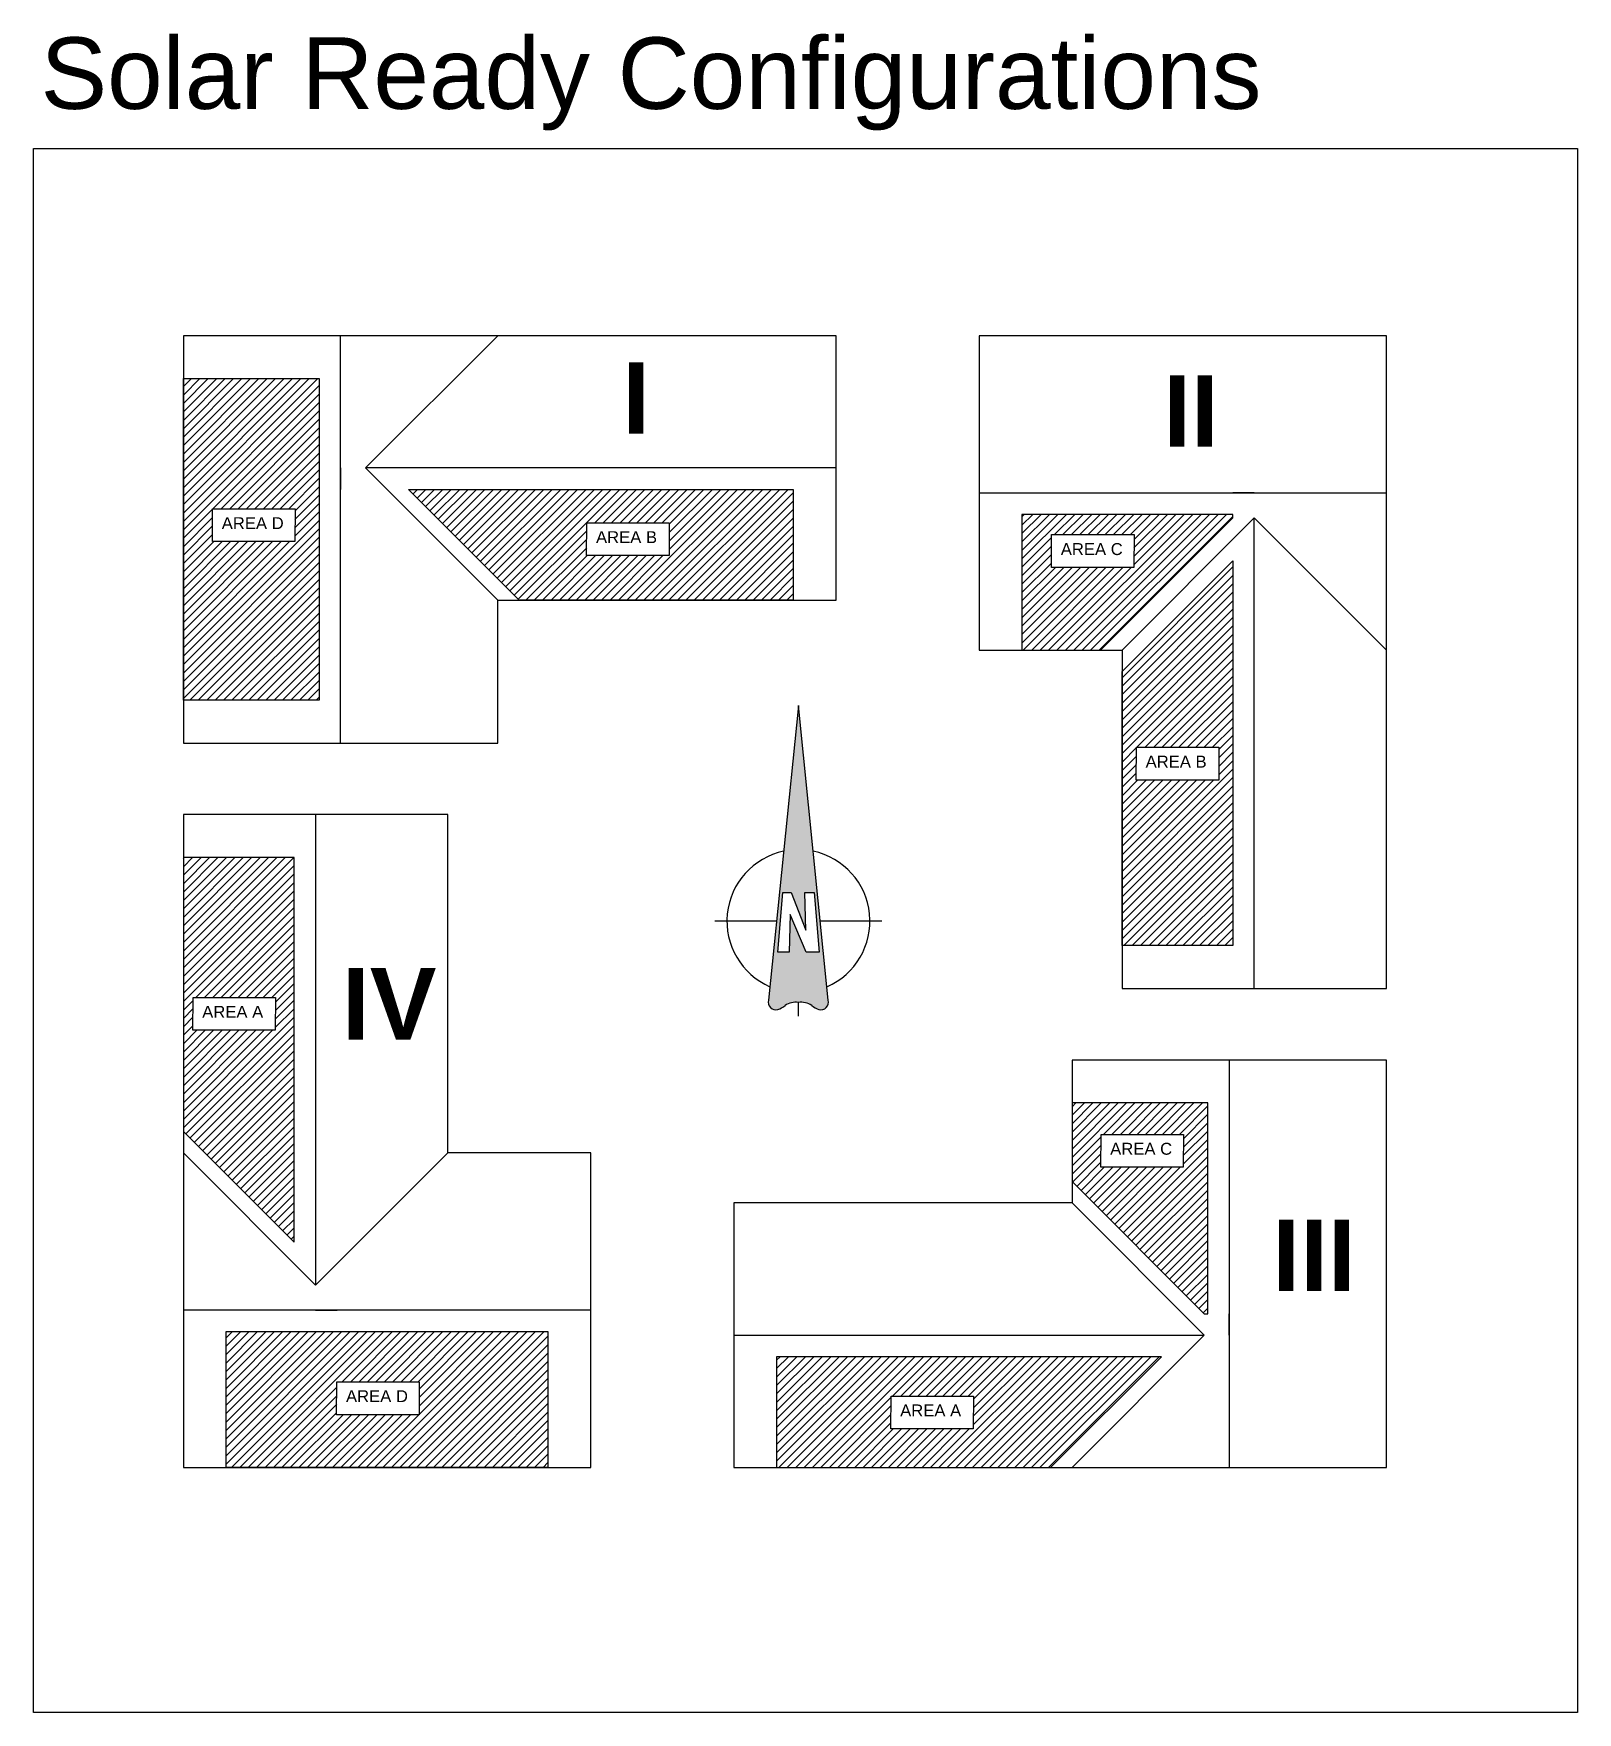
# Model space of a CAD drawing. Header units: inches. Extents: x -3572 to 2430, y -4559 to 3072.
# Drawn here: x -3572 to -2276, y -3025 to -1616 of the extents above; entities that cross this region are included whole.
import ezdxf

# ---------------------------------------------------------------- set-up
doc = ezdxf.new("R2010")
doc.units = ezdxf.units.IN
doc.header["$MEASUREMENT"] = 0
doc.layers.add('Roof Framing - Details', color=7, linetype='Continuous')
doc.layers.add('Roof Plan', color=7, linetype='Continuous')
doc.styles.get("Standard").update_dxf_attribs({"font": 'arial.ttf'})

msp = doc.modelspace()

# ---------------------------------------------------------------- texts
at = {"color": 3, "insert": (-3566.29042, -1618.80758), "char_height": 60, "attachment_point": 1}
msp.add_mtext_dynamic_manual_height_columns('Solar Ready Configurations', width=2572.0309593, gutter_width=1, heights=[0], dxfattribs=at)
at = {"layer": 'Roof Framing - Details', "char_height": 10, "attachment_point": 1}
for s, insert in [('AREA D', (-3414.17562, -2021.56678)), ('AREA B', (-3099.98453, -2033.30161)), ('AREA C', (-2709.81698, -2043.32467)), ('AREA B', (-2638.60389, -2221.7351)), ('AREA A', (-3430.58324, -2431.76508)), ('AREA C', (-2668.35785, -2546.6956)), ('AREA D', (-3309.86047, -2754.38194)), ('AREA A', (-2844.67539, -2766.33737))]:
    msp.add_mtext_dynamic_manual_height_columns(s, width=80.0488832, gutter_width=1, heights=[0], dxfattribs=dict(at, insert=insert))
at = {"layer": 'Roof Plan', "char_height": 60, "attachment_point": 1}
for s, insert in [('{\\fArial|b1|i0|c0|p34;I}', (-3077.93874, -1891.57938)), ('{\\fArial|b1|i0|c0|p34;II}', (-2623.88618, -1902.482)), ('{\\fArial|b1|i0|c0|p34;IV}', (-3313.16356, -2399.987)), ('{\\fArial|b1|i0|c0|p34;III}', (-2532.16149, -2611.22617))]:
    msp.add_mtext_dynamic_manual_height_columns(s, width=164.1781377, gutter_width=1, heights=[0], dxfattribs=dict(at, insert=insert))

# ---------------------------------------------------------------- hatches: boundary and pattern name
at = {"layer": 'Roof Plan', "transparency": 33554508}
h = msp.add_hatch(dxfattribs=at)
h.set_pattern_fill('ANSI31', color=256, scale=40)
h.paths.add_polyline_path([(-3332.40601, -1905.21424), (-3446.40601, -1905.21424), (-3446.40601, -2175.21424), (-3332.40601, -2175.21424)])
h.paths.add_polyline_path([(-3352.65955, -2014.46455), (-3352.84431, -2042.08283), (-3422.03735, -2042.08283), (-3421.85259, -2014.46455)], flags=16)
h.paths.add_polyline_path([(-3257.40601, -1998.21424), (-3164.40601, -2091.21424), (-2934.40601, -2091.21424), (-2934.40601, -1998.21424)])
h.paths.add_polyline_path([(-3038.46846, -2026.19937), (-3038.65322, -2053.81765), (-3107.84627, -2053.81765), (-3107.6615, -2026.19937)], flags=16)
h.paths.add_polyline_path([(-2565.40601, -2022.21424), (-2565.40601, -2019.21424), (-2742.40601, -2019.21424), (-2742.40601, -2133.21424), (-2676.40601, -2133.21424)])
h.paths.add_polyline_path([(-2717.67871, -2063.84071), (-2717.49395, -2036.22244), (-2648.30091, -2036.22244), (-2648.48567, -2063.84071)], flags=16)
h.paths.add_polyline_path([(-2565.40601, -2058.21424), (-2658.40601, -2151.21424), (-2658.40601, -2381.21424), (-2565.40601, -2381.21424)])
h.paths.add_polyline_path([(-2577.08782, -2214.63287), (-2577.27258, -2242.25114), (-2646.46562, -2242.25114), (-2646.28086, -2214.63287)], flags=16)
h.paths.add_polyline_path([(-2589.40601, -2690.21424), (-2586.40601, -2690.21424), (-2586.40601, -2513.21424), (-2700.40601, -2513.21424), (-2700.40601, -2579.21424)])
h.paths.add_polyline_path([(-2676.21958, -2567.21164), (-2676.03482, -2539.59336), (-2606.84178, -2539.59336), (-2607.02654, -2567.21164)], flags=16)
h.paths.add_polyline_path([(-2948.40601, -2726.21424), (-2948.40601, -2819.21424), (-2718.40601, -2819.21424), (-2625.40601, -2726.21424)])
h.paths.add_polyline_path([(-2783.15931, -2759.23513), (-2783.34408, -2786.85341), (-2852.53712, -2786.85341), (-2852.35235, -2759.23513)], flags=16)
h.paths.add_polyline_path([(-3140.40601, -2705.21424), (-3410.40601, -2705.21424), (-3410.40601, -2819.21424), (-3140.40601, -2819.21424)])
h.paths.add_polyline_path([(-3248.52916, -2774.89799), (-3317.7222, -2774.89799), (-3317.53744, -2747.27971), (-3248.3444, -2747.27971)], flags=16)
h.paths.add_polyline_path([(-3353.40601, -2307.21424), (-3446.40601, -2307.21424), (-3446.40601, -2537.21424), (-3353.40601, -2630.21424)])
h.paths.add_polyline_path([(-3438.44497, -2452.28113), (-3438.26021, -2424.66285), (-3369.06717, -2424.66285), (-3369.25193, -2452.28113)], flags=16)
h.paths.add_polyline_path([(-3416.69608, -2037.02722), (-3359.66334, -2037.02722), (-3359.66334, -2016.42013), (-3416.69608, -2016.42013)], flags=8)
h.paths.add_polyline_path([(-3102.505, -2048.76205), (-3046.24306, -2048.76205), (-3046.24306, -2028.15495), (-3102.505, -2028.15495)], flags=8)
h.paths.add_polyline_path([(-2712.33744, -2058.95564), (-2655.3047, -2058.95564), (-2655.3047, -2038.34855), (-2712.33744, -2038.34855)], flags=8)
h.paths.add_polyline_path([(-2641.12436, -2237.19554), (-2584.86242, -2237.19554), (-2584.86242, -2216.58844), (-2641.12436, -2216.58844)], flags=8)
h.paths.add_polyline_path([(-2670.87831, -2562.32657), (-2613.84557, -2562.32657), (-2613.84557, -2541.71947), (-2670.87831, -2541.71947)], flags=8)
h.paths.add_polyline_path([(-2847.19585, -2781.7978), (-2790.91345, -2781.7978), (-2790.91345, -2761.19071), (-2847.19585, -2761.19071)], flags=8)
h.paths.add_polyline_path([(-3312.38094, -2769.84238), (-3255.34819, -2769.84238), (-3255.34819, -2749.23529), (-3312.38094, -2749.23529)], flags=8)
h.paths.add_polyline_path([(-3433.10371, -2447.22552), (-3376.82131, -2447.22552), (-3376.82131, -2426.61843), (-3433.10371, -2426.61843)], flags=8)
at = {"layer": 'Roof Plan'}
h = msp.add_hatch(color=256, dxfattribs=at)
h.paths.add_polyline_path([(-2930.07996, -2179.72843), (-2955.14147, -2426.8908, 0.5567237244), (-2947.35348, -2434.92131, 0.109587606), (-2941.3225, -2431.41445, -0.1763990307), (-2930.07996, -2428.82731, -0.1763990307), (-2918.83741, -2431.41445, 0.109587606), (-2912.80644, -2434.92131, 0.5567237244), (-2905.01844, -2426.8908)])
h.paths.add_polyline_path([(-2924.71708, -2336.49259), (-2916.94632, -2336.50089), (-2912.74984, -2386.593), (-2923.62043, -2386.593), (-2936.90635, -2355.11839), (-2937.96755, -2386.593), (-2947.41007, -2386.593), (-2943.21359, -2336.50089), (-2936.05758, -2336.50089), (-2923.81417, -2368.06681)], flags=16)

# ---------------------------------------------------------------- linework, layer by layer
at = {"color": 3}
msp.add_lwpolyline([(-3572.1296, -1712.20615), (-2276.12609, -1712.20615), (-2276.12609, -3024.82648), (-3572.1296, -3024.82648)], close=True, dxfattribs=at)
at = {"layer": 'Roof Framing - Details'}
for points in [[(-3421.85259, -2014.46455), (-3352.65955, -2014.46455), (-3352.84431, -2042.08283), (-3422.03735, -2042.08283)], [(-3107.6615, -2026.19937), (-3038.46846, -2026.19937), (-3038.65322, -2053.81765), (-3107.84627, -2053.81765)], [(-2717.49395, -2036.22244), (-2648.30091, -2036.22244), (-2648.48567, -2063.84071), (-2717.67871, -2063.84071)], [(-2646.28086, -2214.63287), (-2577.08782, -2214.63287), (-2577.27258, -2242.25114), (-2646.46562, -2242.25114)], [(-3438.26021, -2424.66285), (-3369.06717, -2424.66285), (-3369.25193, -2452.28113), (-3438.44497, -2452.28113)], [(-2676.03482, -2539.59336), (-2606.84178, -2539.59336), (-2607.02654, -2567.21164), (-2676.21958, -2567.21164)], [(-3317.53744, -2747.27971), (-3248.3444, -2747.27971), (-3248.52916, -2774.89799), (-3317.7222, -2774.89799)], [(-2852.35235, -2759.23513), (-2783.15931, -2759.23513), (-2783.34408, -2786.85341), (-2852.53712, -2786.85341)]]:
    msp.add_lwpolyline(points, close=True, dxfattribs=at)
at = {"layer": 'Roof Plan', "linetype": 'ByBlock'}
for p, q in [((-3314.40601, -2211.21424), (-3314.40601, -1869.21424)), ((-2898.40601, -1980.21424), (-3293.40601, -1980.21424)), ((-2778.40601, -2001.21424), (-2436.40601, -2001.21424)), ((-2547.40601, -2417.21424), (-2547.40601, -2022.21424)), ((-3335.40601, -2271.21424), (-3335.40601, -2666.21424)), ((-2568.40601, -2477.21424), (-2568.40601, -2819.21424)), ((-3104.40601, -2687.21424), (-3446.40601, -2687.21424)), ((-2984.40601, -2708.21424), (-2589.40601, -2708.21424))]:
    msp.add_line(p, q, dxfattribs=at)
at = {"layer": 'Roof Plan'}
for p, q in [((-3293.40601, -1980.21424), (-3182.40601, -1869.21424)), ((-3314.40601, -1980.21424), (-3314.40601, -1998.21424)), ((-3293.40601, -1980.21424), (-3182.40601, -2091.21424)), ((-2547.40601, -2001.21424), (-2565.40601, -2001.21424)), ((-2547.40601, -2022.21424), (-2658.40601, -2133.21424)), ((-2547.40601, -2022.21424), (-2436.40601, -2133.21424)), ((-3182.40601, -2091.21424), (-3164.40601, -2091.21424)), ((-2658.40601, -2133.21424), (-2658.40601, -2151.21424)), ((-3314.40601, -2211.21424), (-3314.40601, -2175.21424)), ((-2930.07996, -2179.72843), (-2955.14147, -2426.8908)), ((-2905.01844, -2426.8908), (-2930.07996, -2179.72843)), ((-2947.41007, -2386.593), (-2943.21359, -2336.50089)), ((-2943.21359, -2336.50089), (-2936.05758, -2336.50089)), ((-2936.05758, -2336.50089), (-2923.81417, -2368.06681)), ((-2923.81417, -2368.06681), (-2924.71708, -2336.49259)), ((-2924.71708, -2336.49259), (-2916.94632, -2336.50089)), ((-2916.94632, -2336.50089), (-2912.74984, -2386.593)), ((-2948.422, -2360.62183), (-3000.15087, -2360.62183)), ((-2936.90635, -2355.11839), (-2937.96755, -2386.593)), ((-2923.62043, -2386.593), (-2936.90635, -2355.11839)), ((-2860.00905, -2360.62183), (-2911.73791, -2360.62183)), ((-2937.96755, -2386.593), (-2947.41007, -2386.593)), ((-2912.74984, -2386.593), (-2923.62043, -2386.593)), ((-2930.07996, -2440.29574), (-2930.07996, -2428.82731)), ((-3224.40601, -2555.21424), (-3224.40601, -2537.21424)), ((-3335.40601, -2666.21424), (-3446.40601, -2555.21424)), ((-3335.40601, -2666.21424), (-3224.40601, -2555.21424)), ((-2700.40601, -2597.21424), (-2718.40601, -2597.21424)), ((-2589.40601, -2708.21424), (-2700.40601, -2597.21424)), ((-3335.40601, -2687.21424), (-3317.40601, -2687.21424)), ((-3104.40601, -2687.21424), (-3140.40601, -2687.21424)), ((-2568.40601, -2708.21424), (-2568.40601, -2690.21424)), ((-2589.40601, -2708.21424), (-2700.40601, -2819.21424))]:
    msp.add_line(p, q, dxfattribs=at)
at = {"layer": 'Roof Plan', "linetype": 'ByBlock'}
for points in [[(-3446.40601, -1869.21424), (-3446.40601, -2211.21424), (-3182.40601, -2211.21424), (-3182.40601, -2091.21424), (-2898.40601, -2091.21424), (-2898.40601, -1869.21424), (-3446.40601, -1869.21424)], [(-2436.40601, -1869.21424), (-2778.40601, -1869.21424), (-2778.40601, -2133.21424), (-2658.40601, -2133.21424), (-2658.40601, -2417.21424), (-2436.40601, -2417.21424), (-2436.40601, -1869.21424)], [(-3446.40601, -2819.21424), (-3104.40601, -2819.21424), (-3104.40601, -2555.21424), (-3224.40601, -2555.21424), (-3224.40601, -2271.21424), (-3446.40601, -2271.21424), (-3446.40601, -2819.21424)], [(-2436.40601, -2819.21424), (-2436.40601, -2477.21424), (-2700.40601, -2477.21424), (-2700.40601, -2597.21424), (-2984.40601, -2597.21424), (-2984.40601, -2819.21424), (-2436.40601, -2819.21424)]]:
    msp.add_lwpolyline(points, dxfattribs=at)
for points in [[(-3446.40601, -1905.21424), (-3332.40601, -1905.21424), (-3332.40601, -2175.21424), (-3446.40601, -2175.21424)], [(-3410.40601, -2819.21424), (-3410.40601, -2705.21424), (-3140.40601, -2705.21424), (-3140.40601, -2819.21424)]]:
    msp.add_lwpolyline(points, close=True, dxfattribs=at)
at = {"layer": 'Roof Plan'}
for points in [[(-2934.40601, -2091.21424), (-3164.40601, -2091.21424), (-3257.40601, -1998.21424), (-2934.40601, -1998.21424)], [(-2742.40601, -2133.21424), (-2676.40601, -2133.21424), (-2565.40601, -2022.21424), (-2565.40601, -2019.21424), (-2742.40601, -2019.21424)], [(-2658.40601, -2381.21424), (-2658.40601, -2151.21424), (-2565.40601, -2058.21424), (-2565.40601, -2381.21424)], [(-3446.40601, -2307.21424), (-3446.40601, -2537.21424), (-3353.40601, -2630.21424), (-3353.40601, -2307.21424)], [(-2700.40601, -2513.21424), (-2700.40601, -2579.21424), (-2589.40601, -2690.21424), (-2586.40601, -2690.21424), (-2586.40601, -2513.21424)], [(-2948.40601, -2819.21424), (-2718.40601, -2819.21424), (-2625.40601, -2726.21424), (-2948.40601, -2726.21424)]]:
    msp.add_lwpolyline(points, close=True, dxfattribs=at)
for centre, radius, start, end in [((-2930.07996, -2360.62183), 60, 101.91667614, 246.50366226), ((-2930.07996, -2360.62183), 60, 293.49633774, 78.08332386), ((-2948.75902, -2428.49275), 6.58042, 165.91023277, 282.3331297), ((-2952.24205, -2419.57478), 16.10634, 287.6690595, 312.68486548), ((-2932.14872, -2445.55849), 16.8586, 82.95132801, 122.96734253), ((-2928.0112, -2445.55849), 16.8586, 57.03265747, 97.04867199), ((-2907.91786, -2419.57478), 16.10634, 227.31513452, 252.3309405), ((-2911.40089, -2428.49275), 6.58042, 257.6668703, 14.08976723)]:
    msp.add_arc(centre, radius, start, end, dxfattribs=at)

msp.set_redraw_order([(e.dxf.handle, doc.entitydb.next_handle()) for e in msp.query("TEXT MTEXT ATTDEF DIMENSION ARC_DIMENSION")])  # texts and dimensions are drawn at this point

doc.saveas('drawing.dxf')
